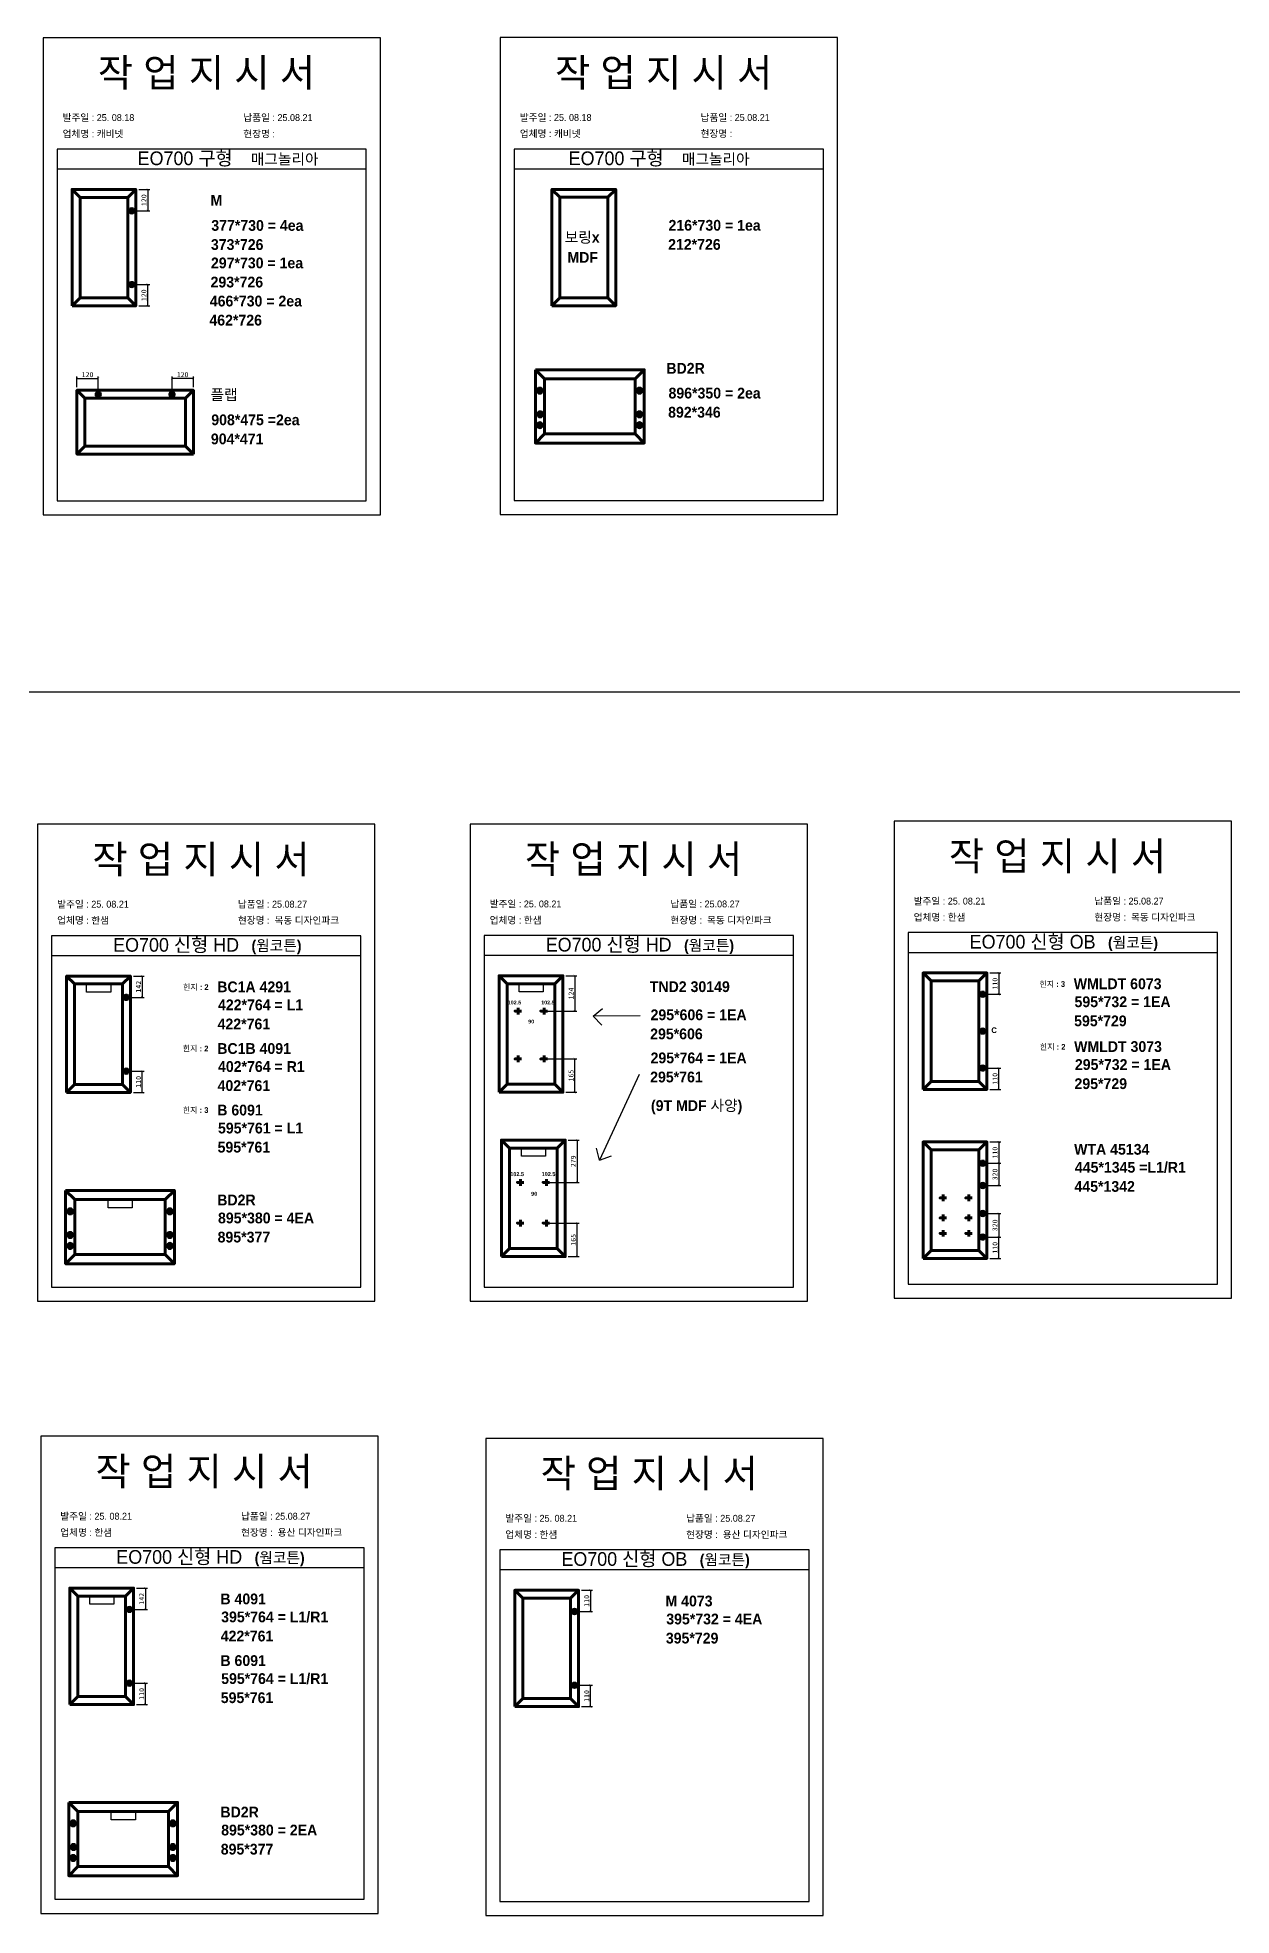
# Model space of a CAD drawing. Header units: millimetres. Extents: x -44117 to 256353, y -2095463 to 65325.
# Drawn here: x 111198 to 117143, y -242018 to -232665 of the extents above; entities that cross this region are included whole.
import ezdxf

# ---------------------------------------------------------------- set-up
doc = ezdxf.new("R2010")
doc.units = ezdxf.units.MM
doc.header["$LTSCALE"] = 10
doc.layers.add('Layer1', color=7, linetype='Continuous', lineweight=70)
doc.styles.add('MtX_Gulim', font='')
doc.styles.get('MtX_Gulim').set_extended_font_data('Gulim', bold=True)
doc.dimstyles.new('ISO-25', dxfattribs={"dimtxt": 2.5, "dimasz": 2.5, "dimexe": 1, "dimexo": 1, "dimtad": 1, "dimtxsty": 'Standard', "dimblk": 'ARCHTICK', "dimcen": 2.5, "dimadec": 0, "dimazin": 0, "dimtfac": 1, "dimtmove": 0, "dimatfit": 3, "dimfxl": 0, "dimarcsym": 0})

msp = doc.modelspace()

# ---------------------------------------------------------------- texts
at = {"linetype": 'Continuous', "style": 'MtX_Gulim'}
for s, height, p in [('매그놀리아', 53.702852, (112260.0006, -233296.94983)), ('매그놀리아', 53.702852, (114406.42134, -233296.94983)), ('M', 53.70285, (112059.0528, -233502.67473)), ('377*730 = 4ea', 53.7028516, (112062.86413, -233627.78744)), ('보링x', 53.702852, (113822.90933, -233686.95092)), ('216*730 = 1ea', 53.7028516, (114339.75864, -233627.12742)), ('297*730 = 1ea', 53.7028516, (112061.24185, -233814.63102)), ('MDF', 53.702852, (113836.49824, -233787.03937)), ('466*730 = 2ea', 53.7028516, (112055.48637, -234004.37503)), ('BD2R', 53.702852, (114329.05211, -234339.36336)), ('플랩', 53.702852, (112059.0528, -234470.86287)), ('896*350 = 2ea', 53.7028516, (114339.75864, -234462.93353)), ('908*475 =2ea', 53.7028516, (112062.86413, -234595.97559)), ('(웜코튼)', 53.702852, (112263.16603, -237214.43537)), ('(웜코튼)', 53.702852, (114417.15985, -237213.45583)), ('(웜코튼)', 53.702852, (116528.38727, -237199.09128)), ('힌지 : 2', 28.613516, (111921.45004, -237408.99304)), ('BC1A 4291', 53.702852, (112092.52589, -237420.16027)), ('TND2 30149', 53.702852, (114246.5197, -237419.18073)), ('힌지 : 3', 28.613516, (116186.67127, -237393.64895)), ('WMLDT 6073', 53.702852, (116357.74712, -237404.81617)), ('422*764 = L1', 53.7028516, (112096.33722, -237509.75621)), ('102.5', 19.151351, (113539.55759, -237480.84939)), ('102.5', 19.151351, (113705.78727, -237480.84939)), ('595*732 = 1EA', 53.7028516, (116361.55845, -237494.41212)), ('90', 19.151351, (113641.11597, -237575.6767)), ('295*606 = 1EA', 53.7028516, (114250.33103, -237559.28942)), ('C', 28.61352, (115947.53406, -237623.4746)), ('힌지 : 2', 28.613516, (111920.69693, -237714.82615)), ('BC1B 4091', 53.702852, (112092.52589, -237727.27775)), ('295*764 = 1EA', 53.7028516, (114250.33103, -237773.96858)), ('힌지 : 2', 28.613516, (116188.52194, -237706.29228)), ('WMLDT 3073', 53.702852, (116359.59779, -237717.45951)), ('402*764 = R1', 53.7028516, (112096.33722, -237816.8737)), ('295*732 = 1EA', 53.7028516, (116363.40912, -237807.05545)), ('힌지 : 3', 28.613516, (111920.69693, -238021.32274)), ('B 6091', 53.702852, (112092.52589, -238033.77435)), ('(9T MDF 사양)', 53.7028516, (114252.3706, -238011.35794)), ('595*761 = L1', 53.7028516, (112096.33722, -238123.37029)), ('WTA 45134', 53.702852, (116359.59779, -238229.32198)), ('445*1345 =L1/R1', 53.7028516, (116363.40912, -238318.91792)), ('102.5', 19.838835, (113551.64678, -238335.89052)), ('102.5', 19.838835, (113708.07531, -238335.89052)), ('BD2R', 53.702852, (112092.52589, -238481.65401)), ('90', 19.838835, (113655.69563, -238434.12189)), ('895*380 = 4EA', 53.7028516, (112096.33722, -238571.24996)), ('(웜코튼)', 53.702852, (112278.86963, -240262.8824)), ('(웜코튼)', 53.702852, (114495.30148, -240273.22068)), ('B 4091', 53.702852, (112108.22948, -240468.6073)), ('M 4073', 53.702852, (114324.66134, -240478.94557)), ('395*764 = L1/R1', 53.7028516, (112112.04081, -240558.20324)), ('395*732 = 4EA', 53.7028516, (114328.47267, -240568.54152)), ('B 6091', 53.702852, (112108.22948, -240775.72478)), ('595*764 = L1/R1', 53.7028516, (112112.04081, -240865.32073)), ('BD2R', 53.702852, (112108.22948, -241530.10104)), ('895*380 = 2EA', 53.7028516, (112112.04081, -241619.69699))]:
    msp.add_text(s, height=height, dxfattribs=at).set_placement(p)
at = {"color": 242, "linetype": 'Continuous', "true_color": 0xcd2027, "style": 'MtX_Gulim'}
for s, p in [('373*726', (112060.86497, -233722.96406)), ('212*726', (114337.75948, -233722.30404)), ('293*726', (112059.24269, -233909.80764)), ('462*726', (112053.48721, -234099.55165)), ('892*346', (114337.75948, -234558.11015)), ('904*471', (112060.86497, -234691.15221)), ('422*761', (112094.33806, -237604.93283)), ('595*729', (116359.55929, -237589.58874)), ('295*606', (114248.33187, -237654.46604)), ('295*761', (114248.33187, -237869.1452)), ('402*761', (112094.33806, -237912.05031)), ('295*729', (116361.40996, -237902.23207)), ('595*761', (112094.33806, -238218.54691)), ('445*1342', (116361.40996, -238414.09454)), ('895*377', (112094.33806, -238666.42657)), ('422*761', (112110.04165, -240653.37986)), ('395*729', (114326.47351, -240663.71814)), ('595*761', (112110.04165, -240960.49735)), ('895*377', (112110.04165, -241714.87361))]:
    msp.add_text(s, height=53.702852, dxfattribs=at).set_placement(p)
at = {"attachment_point": 1}
for s, width, gutter_width, heights, insert, char_height in [('{\\fGulim|b0|i0|c129|p50;작 업 지 시 서}', 3307.3198183, 12.5, [-155.84554], (111497.68765, -232770.03494), 140), ('{\\fGulim|b0|i0|c129|p50;작 업 지 시 서}', 3307.3198183, 12.5, [-155.84554], (113774.58216, -232769.37492), 140), ('{\\fGulim|b0|i0|c129|p50;발주일 : 25. 08.18}', 3307.3198183, 12.5, [34.50412], (111322.4783, -233046.75536), 34.3), ('{\\fGulim|b0|i0|c129|p50;납품일 : 25.08.21}', 3307.3198183, 12.5, [37.67976], (112222.45628, -233046.75536), 34.3), ('{\\fGulim|b0|i0|c129|p50;발주일 : 25. 08.18}', 3307.3198183, 12.5, [34.50412], (113599.37281, -233046.09534), 34.3), ('{\\fGulim|b0|i0|c129|p50;납품일 : 25.08.21}', 3307.3198183, 12.5, [37.67976], (114499.35079, -233046.09534), 34.3), ('{\\fGulim|b0|i0|c129|p50;업체명 : 캐비넷}', 3307.3198183, 12.5, [36.11279], (111322.4783, -233127.41154), 34.3), ('{\\fGulim|b0|i0|c129|p50;현장명 : }', 3307.3198183, 12.5, [-38.2735], (112222.45628, -233127.41154), 34.3), ('{\\fGulim|b0|i0|c129|p50;업체명 : 캐비넷}', 3307.3198183, 12.5, [36.11279], (113599.37281, -233126.75151), 34.3), ('{\\fGulim|b0|i0|c129|p50;현장명 : }', 3307.3198183, 12.5, [-38.2735], (114499.35079, -233126.75151), 34.3), ('{\\fGulim|b0|i0|c129|p50;EO700 구형}', 6570.6870665, 24.83388, [71.74566], (111696.1092, -233232.51992), 68.1441707), ('{\\fGulim|b0|i0|c129|p50;EO700 구형}', 6570.6870665, 24.83388, [71.74566], (113842.52994, -233232.51992), 68.1441707), ('{\\fGulim|b0|i0|c129|p50;작 업 지 시 서}', 3307.3198183, 12.5, [-155.84554], (111470.54544, -236687.52048), 140), ('{\\fGulim|b0|i0|c129|p50;작 업 지 시 서}', 3307.3198183, 12.5, [-155.84554], (113624.53926, -236686.54095), 140), ('{\\fGulim|b0|i0|c129|p50;작 업 지 시 서}', 3307.3198183, 12.5, [-155.84554], (115735.76668, -236672.17639), 140), ('{\\fGulim|b0|i0|c129|p50;발주일 : 25. 08.21}', 3307.3198183, 12.5, [34.50412], (111295.33609, -236964.2409), 34.3), ('{\\fGulim|b0|i0|c129|p50;납품일 : 25.08.27}', 3307.3198183, 12.5, [37.67976], (112195.31407, -236964.2409), 34.3), ('{\\fGulim|b0|i0|c129|p50;발주일 : 25. 08.21}', 3307.3198183, 12.5, [34.50412], (113449.3299, -236963.26137), 34.3), ('{\\fGulim|b0|i0|c129|p50;납품일 : 25.08.27}', 3307.3198183, 12.5, [37.67976], (114349.30788, -236963.26137), 34.3), ('{\\fGulim|b0|i0|c129|p50;발주일 : 25. 08.21}', 3307.3198183, 12.5, [34.50412], (115560.55732, -236948.89681), 34.3), ('{\\fGulim|b0|i0|c129|p50;납품일 : 25.08.27}', 3307.3198183, 12.5, [37.67976], (116460.53531, -236948.89681), 34.3), ('{\\fGulim|b0|i0|c129|p50;업체명 : 한샘}', 3307.3198183, 12.5, [36.11279], (111295.33609, -237044.89708), 34.3), ('{\\fGulim|b0|i0|c129|p50;현장명 :  목동 디자인파크}', 3307.3198183, 12.5, [-38.2735], (112195.31407, -237044.89708), 34.3), ('{\\fGulim|b0|i0|c129|p50;업체명 : 한샘}', 3307.3198183, 12.5, [36.11279], (113449.3299, -237043.91755), 34.3), ('{\\fGulim|b0|i0|c129|p50;현장명 :  목동 디자인파크}', 3307.3198183, 12.5, [-38.2735], (114349.30788, -237043.91755), 34.3), ('{\\fGulim|b0|i0|c129|p50;업체명 : 한샘}', 3307.3198183, 12.5, [36.11279], (115560.55732, -237029.55299), 34.3), ('{\\fGulim|b0|i0|c129|p50;현장명 :  목동 디자인파크}', 3307.3198183, 12.5, [-38.2735], (116460.53531, -237029.55299), 34.3), ('{\\fGulim|b0|i0|c129|p50;EO700 신형 HD}', 6570.6870665, 24.83388, [71.74566], (111574.26814, -237150.00546), 68.1441707), ('{\\fGulim|b0|i0|c129|p50;EO700 신형 HD}', 6570.6870665, 24.83388, [71.74566], (113728.26195, -237149.02593), 68.1441707), ('{\\fGulim|b0|i0|c129|p50;EO700 신형 OB}', 6570.6870665, 24.83388, [71.74566], (115839.48937, -237134.66137), 68.1441707), ('{\\fGulim|b0|i0|c129|p50;작 업 지 시 서}', 3307.3198183, 12.5, [-155.84554], (111486.24904, -239735.96752), 140), ('{\\fGulim|b0|i0|c129|p50;작 업 지 시 서}', 3307.3198183, 12.5, [-155.84554], (113702.68089, -239746.30579), 140), ('{\\fGulim|b0|i0|c129|p50;업체명 : 한샘}', 3307.3198183, 12.5, [36.11279], (111311.03968, -240093.34412), 34.3), ('{\\fGulim|b0|i0|c129|p50;발주일 : 25. 08.21}', 3307.3198183, 12.5, [34.50412], (111311.03968, -240012.68794), 34.3), ('{\\fGulim|b0|i0|c129|p50;현장명 :  용산 디자인파크}', 3307.3198183, 12.5, [-38.2735], (112211.01767, -240093.34412), 34.3), ('{\\fGulim|b0|i0|c129|p50;납품일 : 25.08.27}', 3307.3198183, 12.5, [37.67976], (112211.01767, -240012.68794), 34.3), ('{\\fGulim|b0|i0|c129|p50;발주일 : 25. 08.21}', 3307.3198183, 12.5, [34.50412], (113527.47154, -240023.02621), 34.3), ('{\\fGulim|b0|i0|c129|p50;납품일 : 25.08.27}', 3307.3198183, 12.5, [37.67976], (114427.44952, -240023.02621), 34.3), ('{\\fGulim|b0|i0|c129|p50;업체명 : 한샘}', 3307.3198183, 12.5, [36.11279], (113527.47154, -240103.68239), 34.3), ('{\\fGulim|b0|i0|c129|p50;현장명 :  용산 디자인파크}', 3307.3198183, 12.5, [-38.2735], (114427.44952, -240103.68239), 34.3), ('{\\fGulim|b0|i0|c129|p50;EO700 신형 HD}', 6570.6870665, 24.83388, [71.74566], (111589.97173, -240198.45249), 68.1441707), ('{\\fGulim|b0|i0|c129|p50;EO700 신형 OB}', 6570.6870665, 24.83388, [71.74566], (113806.40359, -240208.79077), 68.1441707)]:
    msp.add_mtext_dynamic_manual_height_columns(s, width=width, gutter_width=gutter_width, heights=heights, dxfattribs=dict(at, insert=insert, char_height=char_height))

# ---------------------------------------------------------------- blocks, each defined once
blk = doc.blocks.new('_ArchTick')
at = {"color": 0, "linetype": 'ByBlock', "const_width": 0.15}
blk.add_lwpolyline([(-0.5, -0.5), (0.5, 0.5)], dxfattribs=at)
blk = doc.blocks.new('*D3119')
at = {"color": 0, "lineweight": -2}
for p, q in [((111690.5, -240387.8), (111744.7, -240387.8)), ((111734.7, -240387.8), (111734.7, -240494.1)), ((111670.2, -240494.1), (111744.7, -240494.1))]:
    blk.add_line(p, q, dxfattribs=at)
at = {"layer": 'Defpoints', "color": 0}
for p in [(111675.5, -240387.8), (111655.2, -240494.1), (111734.7, -240494.1)]:
    blk.add_point(p, dxfattribs=at)
at = {"color": 0, "lineweight": -2, "xscale": 10, "yscale": 10, "zscale": 10}
for p, rotation in [((111734.7, -240387.8), 90), ((111734.7, -240494.1), 270)]:
    blk.add_blockref('_ArchTick', p, dxfattribs=dict(at, rotation=rotation))
at = {"color": 0, "insert": (111716, -240440.9), "char_height": 25, "attachment_point": 5, "rotation": 90}
blk.add_mtext('142', dxfattribs=at)
blk = doc.blocks.new('*D3120')
at = {"color": 0, "lineweight": -2}
for p, q in [((111670.2, -240861.5), (111744.7, -240861.5)), ((111734.7, -240967.7), (111734.7, -240861.5)), ((111690.5, -240967.7), (111744.7, -240967.7))]:
    blk.add_line(p, q, dxfattribs=at)
at = {"layer": 'Defpoints', "color": 0}
for p in [(111655.2, -240861.5), (111734.7, -240861.5), (111675.5, -240967.7)]:
    blk.add_point(p, dxfattribs=at)
at = {"color": 0, "lineweight": -2, "xscale": 10, "yscale": 10, "zscale": 10}
for p, rotation in [((111734.7, -240861.5), 90), ((111734.7, -240967.7), 270)]:
    blk.add_blockref('_ArchTick', p, dxfattribs=dict(at, rotation=rotation))
at = {"color": 0, "insert": (111716, -240914.6), "char_height": 25, "attachment_point": 5, "rotation": 90}
blk.add_mtext('110', dxfattribs=at)
blk = doc.blocks.new('*D3121')
at = {"color": 0, "lineweight": -2}
for p, q in [((113906.9, -240398.1), (113961.2, -240398.1)), ((113951.2, -240398.1), (113951.2, -240504.4)), ((113886.7, -240504.4), (113961.2, -240504.4))]:
    blk.add_line(p, q, dxfattribs=at)
at = {"layer": 'Defpoints', "color": 0}
for p in [(113891.9, -240398.1), (113871.7, -240504.4), (113951.2, -240504.4)]:
    blk.add_point(p, dxfattribs=at)
at = {"color": 0, "lineweight": -2, "xscale": 10, "yscale": 10, "zscale": 10}
for p, rotation in [((113951.2, -240398.1), 90), ((113951.2, -240504.4), 270)]:
    blk.add_blockref('_ArchTick', p, dxfattribs=dict(at, rotation=rotation))
at = {"color": 0, "insert": (113932.4, -240451.2), "char_height": 25, "attachment_point": 5, "rotation": 90}
blk.add_mtext('110', dxfattribs=at)
blk = doc.blocks.new('*D3122')
at = {"color": 0, "lineweight": -2}
for p, q in [((113886.7, -240871.8), (113961.2, -240871.8)), ((113951.2, -240978.1), (113951.2, -240871.8)), ((113906.9, -240978.1), (113961.2, -240978.1))]:
    blk.add_line(p, q, dxfattribs=at)
at = {"layer": 'Defpoints', "color": 0}
for p in [(113871.7, -240871.8), (113951.2, -240871.8), (113891.9, -240978.1)]:
    blk.add_point(p, dxfattribs=at)
at = {"color": 0, "lineweight": -2, "xscale": 10, "yscale": 10, "zscale": 10}
for p, rotation in [((113951.2, -240871.8), 90), ((113951.2, -240978.1), 270)]:
    blk.add_blockref('_ArchTick', p, dxfattribs=dict(at, rotation=rotation))
at = {"color": 0, "insert": (113932.4, -240924.9), "char_height": 25, "attachment_point": 5, "rotation": 90}
blk.add_mtext('110', dxfattribs=at)
blk = doc.blocks.new('*D3102')
at = {"color": 0, "lineweight": -2}
for p, q in [((111674.8, -237339.3), (111729, -237339.3)), ((111719, -237339.3), (111719, -237445.6)), ((111654.5, -237445.6), (111729, -237445.6))]:
    blk.add_line(p, q, dxfattribs=at)
at = {"layer": 'Defpoints', "color": 0}
for p in [(111659.8, -237339.3), (111639.5, -237445.6), (111719, -237445.6)]:
    blk.add_point(p, dxfattribs=at)
at = {"color": 0, "lineweight": -2, "xscale": 10, "yscale": 10, "zscale": 10}
for p, rotation in [((111719, -237339.3), 90), ((111719, -237445.6), 270)]:
    blk.add_blockref('_ArchTick', p, dxfattribs=dict(at, rotation=rotation))
at = {"color": 0, "insert": (111700.3, -237392.5), "char_height": 25, "attachment_point": 5, "rotation": 90}
blk.add_mtext('142', dxfattribs=at)
blk = doc.blocks.new('*D3103')
at = {"color": 0, "lineweight": -2}
for p, q in [((111654.5, -237813), (111729, -237813)), ((111719, -237919.3), (111719, -237813)), ((111674.8, -237919.3), (111729, -237919.3))]:
    blk.add_line(p, q, dxfattribs=at)
at = {"layer": 'Defpoints', "color": 0}
for p in [(111639.5, -237813), (111719, -237813), (111659.8, -237919.3)]:
    blk.add_point(p, dxfattribs=at)
at = {"color": 0, "lineweight": -2, "xscale": 10, "yscale": 10, "zscale": 10}
for p, rotation in [((111719, -237813), 90), ((111719, -237919.3), 270)]:
    blk.add_blockref('_ArchTick', p, dxfattribs=dict(at, rotation=rotation))
at = {"color": 0, "insert": (111700.3, -237866.2), "char_height": 25, "attachment_point": 5, "rotation": 90}
blk.add_mtext('110', dxfattribs=at)
blk = doc.blocks.new('*D3104')
at = {"color": 0, "lineweight": -2}
for p, q in [((113828.8, -237338.3), (113883, -237338.3)), ((113873, -237338.3), (113873, -237514)), ((113734.8, -237514), (113883, -237514))]:
    blk.add_line(p, q, dxfattribs=at)
at = {"layer": 'Defpoints', "color": 0}
for p in [(113813.8, -237338.3), (113719.8, -237514), (113873, -237514)]:
    blk.add_point(p, dxfattribs=at)
at = {"color": 0, "lineweight": -2, "xscale": 10, "yscale": 10, "zscale": 10}
for p, rotation in [((113873, -237338.3), 90), ((113873, -237514), 270)]:
    blk.add_blockref('_ArchTick', p, dxfattribs=dict(at, rotation=rotation))
at = {"color": 0, "insert": (113854.3, -237426.2), "char_height": 25, "attachment_point": 5, "rotation": 90}
blk.add_mtext('124', dxfattribs=at)
blk = doc.blocks.new('*D3105')
at = {"color": 0, "lineweight": -2}
for p, q in [((113734.8, -237752), (113883, -237752)), ((113873, -237918.3), (113873, -237752)), ((113828.8, -237918.3), (113883, -237918.3))]:
    blk.add_line(p, q, dxfattribs=at)
at = {"layer": 'Defpoints', "color": 0}
for p in [(113719.8, -237752), (113873, -237752), (113813.8, -237918.3)]:
    blk.add_point(p, dxfattribs=at)
at = {"color": 0, "lineweight": -2, "xscale": 10, "yscale": 10, "zscale": 10}
for p, rotation in [((113873, -237752), 90), ((113873, -237918.3), 270)]:
    blk.add_blockref('_ArchTick', p, dxfattribs=dict(at, rotation=rotation))
at = {"color": 0, "insert": (113854.3, -237835.1), "char_height": 25, "attachment_point": 5, "rotation": 90}
blk.add_mtext('165', dxfattribs=at)
blk = doc.blocks.new('*D3106')
at = {"color": 0, "lineweight": -2}
for p, q in [((113840.3, -238156.3), (113894.5, -238156.3)), ((113884.5, -238156.3), (113884.5, -238367.6)), ((113746.3, -238367.6), (113894.5, -238367.6))]:
    blk.add_line(p, q, dxfattribs=at)
at = {"layer": 'Defpoints', "color": 0}
for p in [(113825.3, -238156.3), (113731.3, -238367.6), (113884.5, -238367.6)]:
    blk.add_point(p, dxfattribs=at)
at = {"color": 0, "lineweight": -2, "xscale": 10, "yscale": 10, "zscale": 10}
for p, rotation in [((113884.5, -238156.3), 90), ((113884.5, -238367.6), 270)]:
    blk.add_blockref('_ArchTick', p, dxfattribs=dict(at, rotation=rotation))
at = {"color": 0, "insert": (113865.8, -238261.9), "char_height": 25, "attachment_point": 5, "rotation": 90}
blk.add_mtext('279', dxfattribs=at)
blk = doc.blocks.new('*D3107')
at = {"color": 0, "lineweight": -2}
for p, q in [((113746.3, -238569.9), (113894.5, -238569.9)), ((113884.5, -238736.3), (113884.5, -238569.9)), ((113840.3, -238736.3), (113894.5, -238736.3))]:
    blk.add_line(p, q, dxfattribs=at)
at = {"layer": 'Defpoints', "color": 0}
for p in [(113731.3, -238569.9), (113884.5, -238569.9), (113825.3, -238736.3)]:
    blk.add_point(p, dxfattribs=at)
at = {"color": 0, "lineweight": -2, "xscale": 10, "yscale": 10, "zscale": 10}
for p, rotation in [((113884.5, -238569.9), 90), ((113884.5, -238736.3), 270)]:
    blk.add_blockref('_ArchTick', p, dxfattribs=dict(at, rotation=rotation))
at = {"color": 0, "insert": (113865.8, -238653.1), "char_height": 25, "attachment_point": 5, "rotation": 90}
blk.add_mtext('165', dxfattribs=at)
blk = doc.blocks.new('*D3109')
at = {"color": 0, "lineweight": -2}
for p, q in [((115940, -237324), (115994.3, -237324)), ((115984.3, -237324), (115984.3, -237430.3)), ((115919.8, -237430.3), (115994.3, -237430.3))]:
    blk.add_line(p, q, dxfattribs=at)
at = {"layer": 'Defpoints', "color": 0}
for p in [(115925, -237324), (115904.8, -237430.3), (115984.3, -237430.3)]:
    blk.add_point(p, dxfattribs=at)
at = {"color": 0, "lineweight": -2, "xscale": 10, "yscale": 10, "zscale": 10}
for p, rotation in [((115984.3, -237324), 90), ((115984.3, -237430.3), 270)]:
    blk.add_blockref('_ArchTick', p, dxfattribs=dict(at, rotation=rotation))
at = {"color": 0, "insert": (115965.5, -237377.1), "char_height": 25, "attachment_point": 5, "rotation": 90}
blk.add_mtext('110', dxfattribs=at)
blk = doc.blocks.new('*D3110')
at = {"color": 0, "lineweight": -2}
for p, q in [((115919.8, -237797.7), (115994.3, -237797.7)), ((115984.3, -237904), (115984.3, -237797.7)), ((115940, -237904), (115994.3, -237904))]:
    blk.add_line(p, q, dxfattribs=at)
at = {"layer": 'Defpoints', "color": 0}
for p in [(115904.8, -237797.7), (115984.3, -237797.7), (115925, -237904)]:
    blk.add_point(p, dxfattribs=at)
at = {"color": 0, "lineweight": -2, "xscale": 10, "yscale": 10, "zscale": 10}
for p, rotation in [((115984.3, -237797.7), 90), ((115984.3, -237904), 270)]:
    blk.add_blockref('_ArchTick', p, dxfattribs=dict(at, rotation=rotation))
at = {"color": 0, "insert": (115965.5, -237850.8), "char_height": 25, "attachment_point": 5, "rotation": 90}
blk.add_mtext('110', dxfattribs=at)
blk = doc.blocks.new('*D3114')
at = {"color": 0, "lineweight": -2}
for p, q in [((115940, -238165.7), (115994.3, -238165.7)), ((115984.3, -238165.7), (115984.3, -238272)), ((115919.8, -238272), (115994.3, -238272))]:
    blk.add_line(p, q, dxfattribs=at)
at = {"layer": 'Defpoints', "color": 0}
for p in [(115925, -238165.7), (115904.8, -238272), (115984.3, -238272)]:
    blk.add_point(p, dxfattribs=at)
at = {"color": 0, "lineweight": -2, "xscale": 10, "yscale": 10, "zscale": 10}
for p, rotation in [((115984.3, -238165.7), 90), ((115984.3, -238272), 270)]:
    blk.add_blockref('_ArchTick', p, dxfattribs=dict(at, rotation=rotation))
at = {"color": 0, "insert": (115965.5, -238218.8), "char_height": 25, "attachment_point": 5, "rotation": 90}
blk.add_mtext('110', dxfattribs=at)
blk = doc.blocks.new('*D3115')
at = {"color": 0, "lineweight": -2}
for p, q in [((115919.8, -238639.4), (115994.3, -238639.4)), ((115984.3, -238745.7), (115984.3, -238639.4)), ((115940, -238745.7), (115994.3, -238745.7))]:
    blk.add_line(p, q, dxfattribs=at)
at = {"layer": 'Defpoints', "color": 0}
for p in [(115904.8, -238639.4), (115984.3, -238639.4), (115925, -238745.7)]:
    blk.add_point(p, dxfattribs=at)
at = {"color": 0, "lineweight": -2, "xscale": 10, "yscale": 10, "zscale": 10}
for p, rotation in [((115984.3, -238639.4), 90), ((115984.3, -238745.7), 270)]:
    blk.add_blockref('_ArchTick', p, dxfattribs=dict(at, rotation=rotation))
at = {"color": 0, "insert": (115965.5, -238692.5), "char_height": 25, "attachment_point": 5, "rotation": 90}
blk.add_mtext('110', dxfattribs=at)
blk = doc.blocks.new('*D3116')
at = {"color": 0, "lineweight": -2}
for p, q in [((115922.5, -238272), (115994.3, -238272)), ((115984.3, -238272), (115984.3, -238382.7)), ((115919.8, -238382.7), (115994.3, -238382.7))]:
    blk.add_line(p, q, dxfattribs=at)
at = {"layer": 'Defpoints', "color": 0}
for p in [(115907.5, -238272), (115904.8, -238382.7), (115984.3, -238382.7)]:
    blk.add_point(p, dxfattribs=at)
at = {"color": 0, "lineweight": -2, "xscale": 10, "yscale": 10, "zscale": 10}
for p, rotation in [((115984.3, -238272), 90), ((115984.3, -238382.7), 270)]:
    blk.add_blockref('_ArchTick', p, dxfattribs=dict(at, rotation=rotation))
at = {"color": 0, "insert": (115965.5, -238327.3), "char_height": 25, "attachment_point": 5, "rotation": 90}
blk.add_mtext('320', dxfattribs=at)
blk = doc.blocks.new('*D3117')
at = {"color": 0, "lineweight": -2}
for p, q in [((115919.8, -238521.9), (115994.3, -238521.9)), ((115984.3, -238521.9), (115984.3, -238639.4)), ((115919.8, -238639.4), (115994.3, -238639.4))]:
    blk.add_line(p, q, dxfattribs=at)
at = {"layer": 'Defpoints', "color": 0}
for p in [(115904.8, -238521.9), (115904.8, -238639.4), (115984.3, -238639.4)]:
    blk.add_point(p, dxfattribs=at)
at = {"color": 0, "lineweight": -2, "xscale": 10, "yscale": 10, "zscale": 10}
for p, rotation in [((115984.3, -238521.9), 90), ((115984.3, -238639.4), 270)]:
    blk.add_blockref('_ArchTick', p, dxfattribs=dict(at, rotation=rotation))
at = {"color": 0, "insert": (115965.5, -238580.7), "char_height": 25, "attachment_point": 5, "rotation": 90}
blk.add_mtext('320', dxfattribs=at)
blk = doc.blocks.new('*D3093')
at = {"color": 0, "lineweight": -2}
for p, q in [((111701.9, -233421.8), (111756.2, -233421.8)), ((111746.2, -233421.8), (111746.2, -233528.1)), ((111681.7, -233528.1), (111756.2, -233528.1))]:
    blk.add_line(p, q, dxfattribs=at)
at = {"layer": 'Defpoints', "color": 0}
for p in [(111686.9, -233421.8), (111666.7, -233528.1), (111746.2, -233528.1)]:
    blk.add_point(p, dxfattribs=at)
at = {"color": 0, "lineweight": -2, "xscale": 10, "yscale": 10, "zscale": 10}
for p, rotation in [((111746.2, -233421.8), 90), ((111746.2, -233528.1), 270)]:
    blk.add_blockref('_ArchTick', p, dxfattribs=dict(at, rotation=rotation))
at = {"color": 0, "insert": (111727.4, -233475), "char_height": 25, "attachment_point": 5, "rotation": 90}
blk.add_mtext('120', dxfattribs=at)
blk = doc.blocks.new('*D3094')
at = {"color": 0, "lineweight": -2}
for p, q in [((111681.7, -233895.5), (111756.2, -233895.5)), ((111746.2, -234001.8), (111746.2, -233895.5)), ((111701.9, -234001.8), (111756.2, -234001.8))]:
    blk.add_line(p, q, dxfattribs=at)
at = {"layer": 'Defpoints', "color": 0}
for p in [(111666.7, -233895.5), (111746.2, -233895.5), (111686.9, -234001.8)]:
    blk.add_point(p, dxfattribs=at)
at = {"color": 0, "lineweight": -2, "xscale": 10, "yscale": 10, "zscale": 10}
for p, rotation in [((111746.2, -233895.5), 90), ((111746.2, -234001.8), 270)]:
    blk.add_blockref('_ArchTick', p, dxfattribs=dict(at, rotation=rotation))
at = {"color": 0, "insert": (111727.4, -233948.7), "char_height": 25, "attachment_point": 5, "rotation": 90}
blk.add_mtext('120', dxfattribs=at)
blk = doc.blocks.new('*D3095')
at = {"color": 0, "lineweight": -2}
for p, q in [((111393.6, -234407.2), (111393.6, -234352.9)), ((111393.6, -234362.9), (111499.9, -234362.9)), ((111499.9, -234427.4), (111499.9, -234352.9))]:
    blk.add_line(p, q, dxfattribs=at)
at = {"layer": 'Defpoints', "color": 0}
for p in [(111499.9, -234362.9), (111393.6, -234422.2), (111499.9, -234442.4)]:
    blk.add_point(p, dxfattribs=at)
at = {"color": 0, "lineweight": -2, "xscale": 10, "yscale": 10, "zscale": 10, "rotation": 180}
blk.add_blockref('_ArchTick', (111393.6, -234362.9), dxfattribs=at)
at = {"color": 0, "lineweight": -2, "xscale": 10, "yscale": 10, "zscale": 10}
blk.add_blockref('_ArchTick', (111499.9, -234362.9), dxfattribs=at)
at = {"color": 0, "insert": (111446.7, -234344.2), "char_height": 25, "attachment_point": 5}
blk.add_mtext('120', dxfattribs=at)
blk = doc.blocks.new('*D3096')
at = {"color": 0, "lineweight": -2}
for p, q in [((111867.3, -234427.4), (111867.3, -234352.9)), ((111973.6, -234362.9), (111867.3, -234362.9)), ((111973.6, -234407.2), (111973.6, -234352.9))]:
    blk.add_line(p, q, dxfattribs=at)
at = {"layer": 'Defpoints', "color": 0}
for p in [(111867.3, -234362.9), (111867.3, -234442.4), (111973.6, -234422.2)]:
    blk.add_point(p, dxfattribs=at)
at = {"color": 0, "lineweight": -2, "xscale": 10, "yscale": 10, "zscale": 10, "rotation": 180}
blk.add_blockref('_ArchTick', (111867.3, -234362.9), dxfattribs=at)
at = {"color": 0, "lineweight": -2, "xscale": 10, "yscale": 10, "zscale": 10}
blk.add_blockref('_ArchTick', (111973.6, -234362.9), dxfattribs=at)
at = {"color": 0, "insert": (111920.4, -234344.2), "char_height": 25, "attachment_point": 5}
blk.add_mtext('120', dxfattribs=at)

# ---------------------------------------------------------------- dimensions: what is measured, and where the dimension line sits
for base, p1, p2, angle, text, picture, middle in [((111746.1814, -233528.12627), (111686.942, -233421.83092), (111666.67199, -233528.12627), 90, '120', '*D3093', (111727.4314, -233474.9786)), ((111746.1814, -233895.5195), (111686.942, -234001.81486), (111666.67199, -233895.5195), 270, '120', '*D3094', (111727.4314, -233948.66718)), ((111499.89412, -234362.91952), (111393.59877, -234422.15892), (111499.89412, -234442.42893), 180, '120', '*D3095', (111446.74644, -234344.16952)), ((111719.03919, -237445.61182), (111659.79979, -237339.31646), (111639.52978, -237445.61182), 90, '142', '*D3102', (111700.28919, -237392.46414)), ((113873.033, -237513.96824), (113813.7936, -237338.33692), (113719.80399, -237513.96824), 90, '124', '*D3104', (113854.283, -237426.15258)), ((115984.26043, -237430.26772), (115925.02103, -237323.97237), (115904.75102, -237430.26772), 90, '110', '*D3109', (115965.51043, -237377.12005)), ((113873.033, -237751.95663), (113813.7936, -237918.32086), (113719.80399, -237751.95663), 270, '165', '*D3105', (113854.283, -237835.13875)), ((111719.03919, -237813.00504), (111659.79979, -237919.3004), (111639.52978, -237813.00504), 270, '110', '*D3103', (111700.28919, -237866.15272)), ((115984.26043, -237797.66095), (115925.02103, -237903.95631), (115904.75102, -237797.66095), 270, '110', '*D3110', (115965.51043, -237850.80863)), ((113884.54728, -238367.60012), (113825.30789, -238156.28332), (113731.31827, -238367.60012), 90, '279', '*D3106', (113865.79728, -238261.94172)), ((115984.26043, -238271.9827), (115925.02103, -238165.68734), (115904.75102, -238271.9827), 90, '110', '*D3114', (115965.51043, -238218.83502)), ((115984.26043, -238382.65245), (115907.5448, -238271.9827), (115904.75102, -238382.65245), 90, '320', '*D3116', (115965.51043, -238327.31758)), ((113884.54728, -238569.90302), (113825.30789, -238736.26726), (113731.31827, -238569.90302), 270, '165', '*D3107', (113865.79728, -238653.08514)), ((115984.26043, -238639.37593), (115904.75102, -238521.93041), (115904.75102, -238639.37593), 90, '320', '*D3117', (115965.51043, -238580.65317)), ((115984.26043, -238639.37593), (115925.02103, -238745.67128), (115904.75102, -238639.37593), 270, '110', '*D3115', (115965.51043, -238692.5236)), ((111734.74279, -240494.05885), (111675.50339, -240387.76349), (111655.23338, -240494.05885), 90, '142', '*D3119', (111715.99279, -240440.91117)), ((113951.17464, -240504.39712), (113891.93524, -240398.10177), (113871.66523, -240504.39712), 90, '110', '*D3121', (113932.42464, -240451.24945)), ((111734.74279, -240861.45208), (111675.50339, -240967.74743), (111655.23338, -240861.45208), 270, '110', '*D3120', (111715.99279, -240914.59975)), ((113951.17464, -240871.79035), (113891.93524, -240978.08571), (113871.66523, -240871.79035), 270, '110', '*D3122', (113932.42464, -240924.93803))]:
    dim = msp.add_linear_dim(base=base, p1=p1, p2=p2, angle=angle, text=text, dimstyle='ISO-25', override={"dimscale": 10, "dimasz": 1, "dimexo": 1.5, "dimtxsty": 'Standard'})
    dim.commit()
    dim.dimension.update_dxf_attribs({"geometry": picture, "text_midpoint": middle})
dim = msp.add_linear_dim(base=(111867.28735, -234362.91952), p1=(111973.58271, -234422.15892), p2=(111867.28735, -234442.42893), text='120', dimstyle='ISO-25', override={"dimscale": 10, "dimasz": 1, "dimexo": 1.5, "dimtxsty": 'Standard'})
dim.commit()
dim.dimension.update_dxf_attribs({"geometry": '*D3096', "text_midpoint": (111920.43503, -234344.16952)})

# ---------------------------------------------------------------- linework, layer by layer
for p, q in [((112834.88105, -233221.04215), (111294.88105, -233221.04215)), ((115111.77556, -233220.38213), (113571.77556, -233220.38213)), ((112834.88105, -233321.04215), (111294.88105, -233321.04215)), ((115111.77556, -233320.38213), (113571.77556, -233320.38213)), ((112807.73884, -237138.52769), (111267.73884, -237138.52769)), ((114961.73265, -237137.54816), (113421.73265, -237137.54816)), ((117072.96007, -237123.1836), (115532.96007, -237123.1836)), ((112807.73884, -237238.52769), (111267.73884, -237238.52769)), ((114961.73265, -237237.54816), (113421.73265, -237237.54816)), ((117072.96007, -237223.1836), (115532.96007, -237223.1836)), ((113963.78051, -237539.88018), (114010.74486, -237501.35315)), ((114198.23925, -237538.35537), (113963.78051, -237539.88018)), ((113963.78051, -237539.88018), (114008.01472, -237584.14344)), ((114193.92002, -237830.4635), (113996.07844, -238255.61243)), ((113996.07844, -238255.61243), (113981.34556, -238196.68089)), ((113996.07844, -238255.61243), (114055.00998, -238234.56545)), ((112823.44243, -240186.97473), (111283.44243, -240186.97473)), ((115039.87429, -240197.313), (113499.87429, -240197.313)), ((112823.44243, -240286.97473), (111283.44243, -240286.97473)), ((115039.87429, -240297.313), (113499.87429, -240297.313))]:
    msp.add_line(p, q)
at = {"color": 1}
msp.add_line((104015.69829, -235923.75587), (196284.84516, -235923.75587), dxfattribs=at)
msp.add_line((104015.69829, -235923.75587), (196284.84516, -235923.75587), dxfattribs=at)
for points in [[(111224.88105, -235041.87243), (112904.88105, -235041.87243), (112904.88105, -232665.87243), (111224.88105, -232665.87243)], [(113501.77556, -235041.2124), (115181.77556, -235041.2124), (115181.77556, -232665.2124), (113501.77556, -232665.2124)], [(111197.73884, -238959.35797), (112877.73884, -238959.35797), (112877.73884, -236583.35797), (111197.73884, -236583.35797)], [(113351.73265, -238958.37844), (115031.73265, -238958.37844), (115031.73265, -236582.37844), (113351.73265, -236582.37844)], [(115462.96007, -238944.01388), (117142.96007, -238944.01388), (117142.96007, -236568.01388), (115462.96007, -236568.01388)], [(111441.94267, -237379.00637), (111561.97621, -237379.00637), (111561.97621, -237419.78489), (111441.94267, -237419.78489)], [(113595.93648, -237378.02684), (113715.97002, -237378.02684), (113715.97002, -237418.80535), (113595.93648, -237418.80535)], [(113607.45076, -238195.97323), (113727.4843, -238195.97323), (113727.4843, -238236.75175), (113607.45076, -238236.75175)], [(111549.21062, -238452.75299), (111669.24416, -238452.75299), (111669.24416, -238493.53151), (111549.21062, -238493.53151)], [(111213.44243, -242007.805), (112893.44243, -242007.805), (112893.44243, -239631.805), (111213.44243, -239631.805)], [(113429.87429, -242018.14328), (115109.87429, -242018.14328), (115109.87429, -239642.14328), (113429.87429, -239642.14328)], [(111457.64627, -240427.45341), (111577.6798, -240427.45341), (111577.6798, -240468.23192), (111457.64627, -240468.23192)], [(111564.91422, -241501.20002), (111684.94776, -241501.20002), (111684.94776, -241541.97854), (111564.91422, -241541.97854)]]:
    msp.add_lwpolyline(points, close=True)
for points in [[(111294.88105, -233221.04215), (111294.88105, -234971.87243), (112834.88105, -234971.87243), (112834.88105, -233221.04215)], [(113571.77556, -233220.38213), (113571.77556, -234971.2124), (115111.77556, -234971.2124), (115111.77556, -233220.38213)], [(111267.73884, -237138.52769), (111267.73884, -238889.35797), (112807.73884, -238889.35797), (112807.73884, -237138.52769)], [(113421.73265, -237137.54816), (113421.73265, -238888.37844), (114961.73265, -238888.37844), (114961.73265, -237137.54816)], [(115532.96007, -237123.1836), (115532.96007, -238874.01388), (117072.96007, -238874.01388), (117072.96007, -237123.1836)], [(111283.44243, -240186.97473), (111283.44243, -241937.805), (112823.44243, -241937.805), (112823.44243, -240186.97473)], [(113499.87429, -240197.313), (113499.87429, -241948.14328), (115039.87429, -241948.14328), (115039.87429, -240197.313)]]:
    msp.add_lwpolyline(points)
at = {"layer": 'Layer1'}
for p, q in [((111409.11261, -233461.52083), (111369.4227, -233421.83092)), ((111647.25209, -233461.52083), (111686.942, -233421.83092)), ((113799.04661, -233460.8608), (113759.3567, -233421.17089)), ((114037.18609, -233460.8608), (114076.876, -233421.17089)), ((111666.67199, -233511.62872), (111666.67199, -233544.62383)), ((111666.67199, -233912.01706), (111666.67199, -233879.02194)), ((111369.4227, -234001.81486), (111409.11261, -233962.12495)), ((111686.942, -234001.81486), (111647.25209, -233962.12495)), ((111647.25209, -233962.12495), (111686.942, -234001.81486)), ((113759.3567, -234001.15483), (113799.04661, -233961.46492)), ((114076.876, -234001.15483), (114037.18609, -233961.46492)), ((114037.18609, -233961.46492), (114076.876, -234001.15483)), ((113676.7044, -234319.57827), (113722.37009, -234365.24396)), ((114173.22496, -234365.24396), (114218.89065, -234319.57827)), ((111433.28868, -234461.84883), (111393.59877, -234422.15892)), ((111483.39656, -234442.42893), (111516.39168, -234442.42893)), ((111883.78491, -234442.42893), (111850.78979, -234442.42893)), ((111973.58271, -234422.15892), (111933.89279, -234461.84883)), ((111933.89279, -234461.84883), (111973.58271, -234422.15892)), ((113699.37871, -234404.85624), (113699.37871, -234442.81915)), ((114195.22885, -234404.85624), (114195.22885, -234442.81915)), ((113700.00164, -234522.5895), (113700.00164, -234560.55241)), ((114195.85178, -234522.5895), (114195.85178, -234560.55241)), ((113676.7044, -234684.90379), (113722.37009, -234639.2381)), ((113722.37009, -234639.2381), (113676.7044, -234684.90379)), ((113699.37871, -234576.78417), (113699.37871, -234614.74709)), ((114173.22496, -234639.2381), (114218.89065, -234684.90379)), ((114195.22885, -234576.78417), (114195.22885, -234614.74709)), ((111433.28868, -234699.98831), (111393.59877, -234739.67822)), ((111973.58271, -234739.67822), (111933.89279, -234699.98831)), ((111381.9704, -237379.00637), (111342.28049, -237339.31646)), ((111620.10988, -237379.00637), (111659.79979, -237339.31646)), ((113535.96422, -237378.02684), (113496.2743, -237338.33692)), ((113774.10369, -237378.02684), (113813.7936, -237338.33692)), ((115647.19164, -237363.66228), (115607.50173, -237323.97237)), ((115885.33112, -237363.66228), (115925.02103, -237323.97237)), ((111639.52978, -237429.11426), (111639.52978, -237462.10937)), ((115904.75102, -237413.77016), (115904.75102, -237446.76528)), ((113591.60358, -237497.47068), (113591.60358, -237530.4658)), ((113719.80399, -237497.47068), (113719.80399, -237530.4658)), ((115904.75102, -237597.2073), (115904.75102, -237630.20242)), ((113591.60358, -237735.45907), (113591.60358, -237768.45419)), ((113719.80399, -237735.45907), (113719.80399, -237768.45419)), ((111639.52978, -237829.5026), (111639.52978, -237796.50749)), ((115904.75102, -237814.15851), (115904.75102, -237781.16339)), ((111342.28049, -237919.3004), (111381.9704, -237879.61049)), ((111659.79979, -237919.3004), (111620.10988, -237879.61049)), ((111620.10988, -237879.61049), (111659.79979, -237919.3004)), ((113496.2743, -237918.32086), (113535.96422, -237878.63095)), ((113813.7936, -237918.32086), (113774.10369, -237878.63095)), ((113774.10369, -237878.63095), (113813.7936, -237918.32086)), ((115607.50173, -237903.95631), (115647.19164, -237864.26639)), ((115925.02103, -237903.95631), (115885.33112, -237864.26639)), ((115885.33112, -237864.26639), (115925.02103, -237903.95631)), ((113547.4785, -238195.97323), (113507.78858, -238156.28332)), ((113785.61797, -238195.97323), (113825.30789, -238156.28332)), ((115647.19164, -238205.37725), (115607.50173, -238165.68734)), ((115885.33112, -238205.37725), (115925.02103, -238165.68734)), ((115904.75102, -238255.48514), (115904.75102, -238288.48026)), ((113603.11786, -238351.10256), (113603.11786, -238384.09768)), ((113731.31827, -238351.10256), (113731.31827, -238384.09768)), ((115904.75102, -238366.1549), (115904.75102, -238399.15001)), ((111337.21497, -238407.0873), (111382.88066, -238452.75299)), ((111359.88928, -238492.36527), (111359.88928, -238530.32819)), ((111833.73553, -238452.75299), (111879.40122, -238407.0873)), ((111855.73942, -238492.36527), (111855.73942, -238530.32819)), ((115707.60956, -238427.65507), (115707.60956, -238460.65018)), ((115835.80996, -238427.65507), (115835.80996, -238460.65018)), ((113603.11786, -238553.40546), (113603.11786, -238586.40058)), ((113731.31827, -238553.40546), (113731.31827, -238586.40058)), ((115707.60956, -238527.17309), (115707.60956, -238560.16821)), ((115835.80996, -238527.17309), (115835.80996, -238560.16821)), ((115904.75102, -238505.43285), (115904.75102, -238538.42797)), ((111359.88928, -238664.29321), (111359.88928, -238702.25612)), ((111360.51221, -238610.09853), (111360.51221, -238648.06145)), ((111855.73942, -238664.29321), (111855.73942, -238702.25612)), ((111856.36235, -238610.09853), (111856.36235, -238648.06145)), ((115707.60956, -238604.41678), (115707.60956, -238637.4119)), ((115835.80996, -238604.41678), (115835.80996, -238637.4119)), ((115904.75102, -238655.87348), (115904.75102, -238622.87837)), ((111337.21497, -238772.41282), (111382.88066, -238726.74713)), ((111382.88066, -238726.74713), (111337.21497, -238772.41282)), ((111833.73553, -238726.74713), (111879.40122, -238772.41282)), ((113507.78858, -238736.26726), (113547.4785, -238696.57734)), ((113825.30789, -238736.26726), (113785.61797, -238696.57734)), ((113785.61797, -238696.57734), (113825.30789, -238736.26726)), ((115607.50173, -238745.67128), (115647.19164, -238705.98137)), ((115925.02103, -238745.67128), (115885.33112, -238705.98137)), ((115885.33112, -238705.98137), (115925.02103, -238745.67128)), ((111397.674, -240427.45341), (111357.98408, -240387.76349)), ((111635.81347, -240427.45341), (111675.50339, -240387.76349)), ((113614.10585, -240437.79168), (113574.41594, -240398.10177)), ((113852.24533, -240437.79168), (113891.93524, -240398.10177)), ((111655.23338, -240477.56129), (111655.23338, -240510.55641)), ((113871.66523, -240487.89957), (113871.66523, -240520.89468)), ((111357.98408, -240967.74743), (111397.674, -240928.05752)), ((111675.50339, -240967.74743), (111635.81347, -240928.05752)), ((111635.81347, -240928.05752), (111675.50339, -240967.74743)), ((111655.23338, -240877.94963), (111655.23338, -240844.95452)), ((113871.66523, -240888.28791), (113871.66523, -240855.29279)), ((113574.41594, -240978.08571), (113614.10585, -240938.39579)), ((113891.93524, -240978.08571), (113852.24533, -240938.39579)), ((113852.24533, -240938.39579), (113891.93524, -240978.08571)), ((111352.91856, -241455.53433), (111398.58425, -241501.20002)), ((111849.43912, -241501.20002), (111895.10481, -241455.53433)), ((111375.59288, -241540.8123), (111375.59288, -241578.77522)), ((111871.44301, -241540.8123), (111871.44301, -241578.77522)), ((111376.21581, -241658.54557), (111376.21581, -241696.50848)), ((111872.06594, -241658.54557), (111872.06594, -241696.50848)), ((111375.59288, -241712.74024), (111375.59288, -241750.70316)), ((111871.44301, -241712.74024), (111871.44301, -241750.70316)), ((111352.91856, -241820.85986), (111398.58425, -241775.19417)), ((111398.58425, -241775.19417), (111352.91856, -241820.85986)), ((111849.43912, -241775.19417), (111895.10481, -241820.85986))]:
    msp.add_line(p, q, dxfattribs=at)
for points in [[(111369.4227, -234001.81486), (111686.942, -234001.81486), (111686.942, -233421.83092), (111369.4227, -233421.83092)], [(113759.3567, -234001.15483), (114076.876, -234001.15483), (114076.876, -233421.17089), (113759.3567, -233421.17089)], [(111409.11261, -233962.12495), (111647.25209, -233962.12495), (111647.25209, -233461.52083), (111409.11261, -233461.52083)], [(111683.16955, -233528.12627), (111650.17443, -233528.12627)], [(113799.04661, -233961.46492), (114037.18609, -233961.46492), (114037.18609, -233460.8608), (113799.04661, -233460.8608)], [(111683.16955, -233895.5195), (111650.17443, -233895.5195)], [(113676.7044, -234319.57827), (113676.7044, -234684.90379), (114218.89065, -234684.90379), (114218.89065, -234319.57827)], [(113722.37009, -234365.24396), (113722.37009, -234639.2381), (114173.22496, -234639.2381), (114173.22496, -234365.24396)], [(111973.58271, -234739.67822), (111973.58271, -234422.15892), (111393.59877, -234422.15892), (111393.59877, -234739.67822)], [(111933.89279, -234699.98831), (111933.89279, -234461.84883), (111433.28868, -234461.84883), (111433.28868, -234699.98831)], [(111499.89412, -234425.93137), (111499.89412, -234458.92649)], [(111867.28735, -234425.93137), (111867.28735, -234458.92649)], [(113718.36017, -234423.83769), (113680.39726, -234423.83769)], [(114214.21031, -234423.83769), (114176.24739, -234423.83769)], [(113718.9831, -234541.57096), (113681.02018, -234541.57096)], [(114214.83323, -234541.57096), (114176.87032, -234541.57096)], [(113718.36017, -234595.76563), (113680.39726, -234595.76563)], [(114214.21031, -234595.76563), (114176.24739, -234595.76563)], [(111342.28049, -237919.3004), (111659.79979, -237919.3004), (111659.79979, -237339.31646), (111342.28049, -237339.31646)], [(113496.2743, -237918.32086), (113813.7936, -237918.32086), (113813.7936, -237338.33692), (113496.2743, -237338.33692)], [(115607.50173, -237903.95631), (115925.02103, -237903.95631), (115925.02103, -237323.97237), (115607.50173, -237323.97237)], [(115647.19164, -237864.26639), (115885.33112, -237864.26639), (115885.33112, -237363.66228), (115647.19164, -237363.66228)], [(111381.9704, -237879.61049), (111620.10988, -237879.61049), (111620.10988, -237379.00637), (111381.9704, -237379.00637)], [(111656.02734, -237445.61182), (111623.03222, -237445.61182)], [(113535.96422, -237878.63095), (113774.10369, -237878.63095), (113774.10369, -237378.02684), (113535.96422, -237378.02684)], [(115921.24858, -237430.26772), (115888.25346, -237430.26772)], [(113608.10114, -237513.96824), (113575.10602, -237513.96824)], [(113736.30155, -237513.96824), (113703.30643, -237513.96824)], [(115921.24858, -237613.70486), (115888.25346, -237613.70486)], [(111656.02734, -237813.00504), (111623.03222, -237813.00504)], [(113608.10114, -237751.95663), (113575.10602, -237751.95663)], [(113736.30155, -237751.95663), (113703.30643, -237751.95663)], [(115921.24858, -237797.66095), (115888.25346, -237797.66095)], [(113507.78858, -238736.26726), (113825.30789, -238736.26726), (113825.30789, -238156.28332), (113507.78858, -238156.28332)], [(113547.4785, -238696.57734), (113785.61797, -238696.57734), (113785.61797, -238195.97323), (113547.4785, -238195.97323)], [(115607.50173, -238745.67128), (115925.02103, -238745.67128), (115925.02103, -238165.68734), (115607.50173, -238165.68734)], [(115647.19164, -238705.98137), (115885.33112, -238705.98137), (115885.33112, -238205.37725), (115647.19164, -238205.37725)], [(115921.24858, -238271.9827), (115888.25346, -238271.9827)], [(113619.61542, -238367.60012), (113586.6203, -238367.60012)], [(113747.81583, -238367.60012), (113714.82071, -238367.60012)], [(115921.24858, -238382.65245), (115888.25346, -238382.65245)], [(111337.21497, -238407.0873), (111337.21497, -238772.41282), (111879.40122, -238772.41282), (111879.40122, -238407.0873)], [(111382.88066, -238452.75299), (111382.88066, -238726.74713), (111833.73553, -238726.74713), (111833.73553, -238452.75299)], [(115724.10711, -238444.15262), (115691.112, -238444.15262)], [(115852.30752, -238444.15262), (115819.3124, -238444.15262)], [(111378.87074, -238511.34673), (111340.90783, -238511.34673)], [(111874.72088, -238511.34673), (111836.75796, -238511.34673)], [(113619.61542, -238569.90302), (113586.6203, -238569.90302)], [(113747.81583, -238569.90302), (113714.82071, -238569.90302)], [(115724.10711, -238543.67065), (115691.112, -238543.67065)], [(115852.30752, -238543.67065), (115819.3124, -238543.67065)], [(115921.24858, -238521.93041), (115888.25346, -238521.93041)], [(111378.87074, -238683.27467), (111340.90783, -238683.27467)], [(111379.49367, -238629.07999), (111341.53075, -238629.07999)], [(111874.72088, -238683.27467), (111836.75796, -238683.27467)], [(111875.3438, -238629.07999), (111837.38089, -238629.07999)], [(115724.10711, -238620.91434), (115691.112, -238620.91434)], [(115852.30752, -238620.91434), (115819.3124, -238620.91434)], [(115921.24858, -238639.37593), (115888.25346, -238639.37593)], [(111357.98408, -240967.74743), (111675.50339, -240967.74743), (111675.50339, -240387.76349), (111357.98408, -240387.76349)], [(111397.674, -240928.05752), (111635.81347, -240928.05752), (111635.81347, -240427.45341), (111397.674, -240427.45341)], [(113574.41594, -240978.08571), (113891.93524, -240978.08571), (113891.93524, -240398.10177), (113574.41594, -240398.10177)], [(113614.10585, -240938.39579), (113852.24533, -240938.39579), (113852.24533, -240437.79168), (113614.10585, -240437.79168)], [(111671.73094, -240494.05885), (111638.73582, -240494.05885)], [(113888.16279, -240504.39712), (113855.16767, -240504.39712)], [(111671.73094, -240861.45208), (111638.73582, -240861.45208)], [(113888.16279, -240871.79035), (113855.16767, -240871.79035)], [(111352.91856, -241455.53433), (111352.91856, -241820.85986), (111895.10481, -241820.85986), (111895.10481, -241455.53433)], [(111394.57434, -241559.79376), (111356.61142, -241559.79376)], [(111398.58425, -241501.20002), (111398.58425, -241775.19417), (111849.43912, -241775.19417), (111849.43912, -241501.20002)], [(111890.42447, -241559.79376), (111852.46156, -241559.79376)], [(111395.19726, -241677.52702), (111357.23435, -241677.52702)], [(111891.0474, -241677.52702), (111853.08448, -241677.52702)], [(111394.57434, -241731.7217), (111356.61142, -241731.7217)], [(111890.42447, -241731.7217), (111852.46156, -241731.7217)]]:
    msp.add_lwpolyline(points, close=True, dxfattribs=at)
for centre, radius in [((111666.67199, -233528.12627), 10.99837), ((111666.67199, -233895.5195), 10.99837), ((111499.89412, -234442.42893), 10.99837), ((111867.28735, -234442.42893), 10.99837), ((113699.37871, -234423.83769), 12.6543), ((114195.22885, -234423.83769), 12.6543), ((113700.00164, -234541.57096), 12.6543), ((114195.85178, -234541.57096), 12.6543), ((113699.37871, -234595.76563), 12.6543), ((114195.22885, -234595.76563), 12.6543), ((111639.52978, -237445.61182), 10.99837), ((115904.75102, -237430.26772), 10.99837), ((115904.75102, -237613.70486), 10.99837), ((111639.52978, -237813.00504), 10.99837), ((115904.75102, -237797.66095), 10.99837), ((115904.75102, -238271.9827), 10.99837), ((115904.75102, -238382.65245), 10.99837), ((111359.88928, -238511.34673), 12.6543), ((111855.73942, -238511.34673), 12.6543), ((115904.75102, -238521.93041), 10.99837), ((111359.88928, -238683.27467), 12.6543), ((111360.51221, -238629.07999), 12.6543), ((111855.73942, -238683.27467), 12.6543), ((111856.36235, -238629.07999), 12.6543), ((115904.75102, -238639.37593), 10.99837), ((111655.23338, -240494.05885), 10.99837), ((113871.66523, -240504.39712), 10.99837), ((111655.23338, -240861.45208), 10.99837), ((113871.66523, -240871.79035), 10.99837), ((111375.59288, -241559.79376), 12.6543), ((111871.44301, -241559.79376), 12.6543), ((111376.21581, -241677.52702), 12.6543), ((111872.06594, -241677.52702), 12.6543), ((111375.59288, -241731.7217), 12.6543), ((111871.44301, -241731.7217), 12.6543)]:
    msp.add_circle(centre, radius, dxfattribs=at)

msp.set_redraw_order([(e.dxf.handle, doc.entitydb.next_handle()) for e in msp.query("TEXT MTEXT ATTDEF DIMENSION ARC_DIMENSION")])  # texts and dimensions are drawn at this point

doc.saveas('drawing.dxf')
